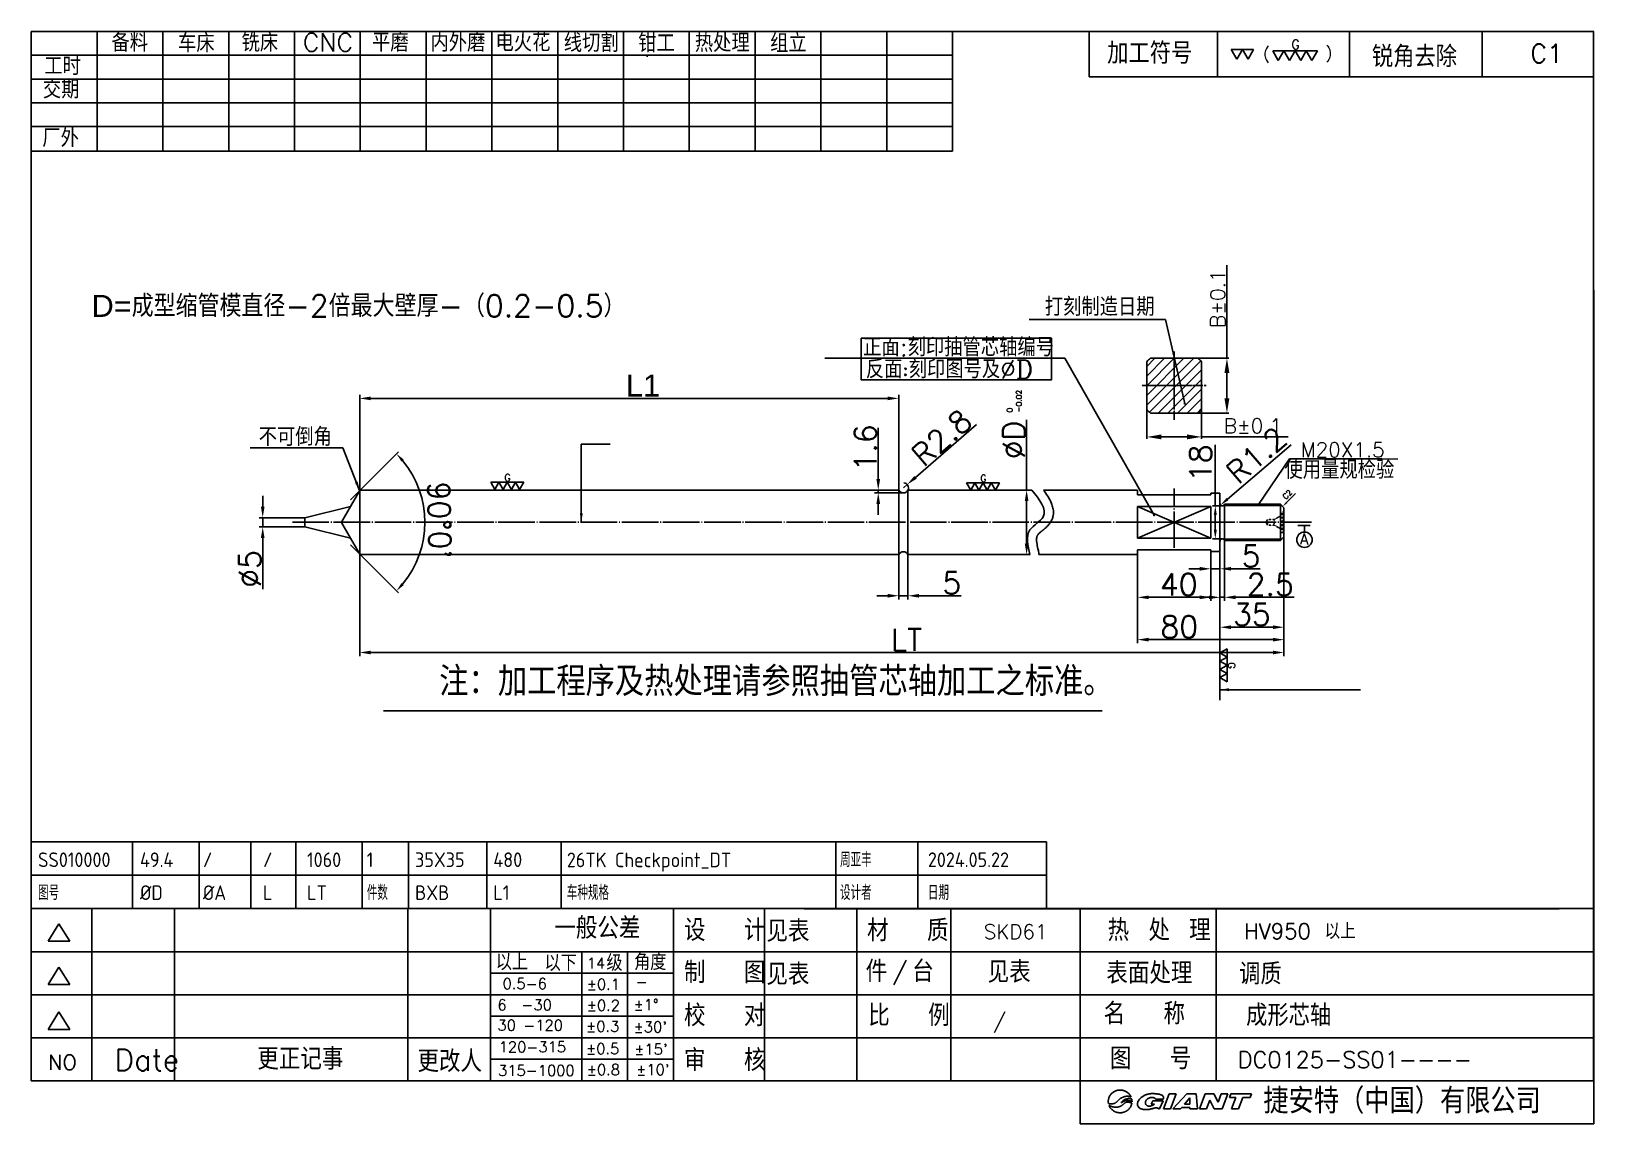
# Model space of a CAD drawing. Extents: x 14825 to 15679, y -2877 to -2280.
import ezdxf
from ezdxf.enums import TextEntityAlignment as Align

# ---------------------------------------------------------------- set-up
doc = ezdxf.new("R2010")
doc.units = 0
doc.header["$MEASUREMENT"] = 0
for name, pattern in [('CENTER', [22.5, 20, -1, 0.5, -1]), ('DASHED', [0.2, 0.1, -0.1]), ('PHANTOM', [25, 20, -1, 1, -1, 1, -1]), ('SPHANTOM', [15, 10, -1, 1, -1, 1, -1])]:
    doc.linetypes.add(name, pattern=pattern)
doc.layers.get('0').update_dxf_attribs({"linetype": 'CONTINUOUS'})
doc.layers.get('DEFPOINTS').update_dxf_attribs({"linetype": 'CONTINUOUS'})
for name, color, linetype in [('CEN', 1, 'CENTER'), ('CON', 2, 'CONTINUOUS'), ('DAS', 5, 'DASHED'), ('DIM', 7, 'CONTINUOUS'), ('F', 7, 'CONTINUOUS'), ('SPHA', 4, 'SPHANTOM'), ('TL', 7, 'CONTINUOUS'), ('TXT', 3, 'CONTINUOUS'), ('UTI', 4, 'PHANTOM')]:
    doc.layers.add(name, color=color, linetype=linetype)
doc.styles.add('ACISOTS', font='isocp.shx', dxfattribs={"height": 1, "bigfont": 'gbcbig.shx'})
doc.styles.add('H', font='complex.shx', dxfattribs={"bigfont": 'hzfs.shx'})
doc.styles.add('HZ', font='txt.shx', dxfattribs={"bigfont": 'Hzfs.shx'})
doc.styles.add('ROMANS', font='romans', dxfattribs={"height": 6.922031})
doc.styles.get("Standard").update_dxf_attribs({"font": 'txt.shx', "bigfont": 'hzfs.shx'})
doc.styles.add('USER1', font='simplex', dxfattribs={"bigfont": 'dayum'})
doc.dimstyles.get("Standard").update_dxf_attribs({"dimtxt": 12, "dimasz": 5, "dimexe": 1.5, "dimexo": 0, "dimgap": 2, "dimtad": 1, "dimdec": 1, "dimzin": 12, "dimdsep": 46, "dimtxsty": 'STANDARD', "dimcen": 0.09, "dimaunit": 1, "dimadec": 1, "dimazin": 3, "dimtfac": 1, "dimtdec": 1, "dimtmove": 0, "dimatfit": 3, "dimfxl": 1, "dimtolj": 1, "dimtzin": 0, "dimarcsym": 0})
doc.dimstyles.new('STANDARD$0', dxfattribs={"dimscale": 0, "dimtxt": 12, "dimasz": 6, "dimexe": 2, "dimexo": 0, "dimgap": 1, "dimtad": 1, "dimdec": 1, "dimrnd": 0.1, "dimzin": 12, "dimdsep": 46, "dimtxsty": 'STANDARD', "dimcen": 0, "dimclrd": 7, "dimclre": 7, "dimclrt": 7, "dimadec": 0, "dimazin": 0, "dimtp": 0.3, "dimtfac": 1, "dimtdec": 1, "dimtmove": 0, "dimatfit": 3, "dimfxl": 1, "dimtolj": 1, "dimtzin": 0, "dimarcsym": 0})

msp = doc.modelspace()

# ---------------------------------------------------------------- texts
for s, height, style, p in [('SS010000', 8, 'ACISOTS', (14828.81, -2736.27)), ('49.4', 8, 'ACISOTS', (14884.52, -2736.27)), ('/', 8, 'ACISOTS', (14918.88, -2736.27)), ('/', 8, 'ACISOTS', (14951.72, -2736.27)), ('1060', 8, 'ACISOTS', (14975.79, -2736.27)), ('1', 8, 'ACISOTS', (15008.44, -2736.27)), ('35X35', 8, 'ACISOTS', (15034.82, -2736.27)), ('480', 8, 'ACISOTS', (15077.6, -2736.27)), ('26TK Checkpoint_DT', 8, 'ACISOTS', (15117.75, -2736.37)), ('周亚丰', 8, 'ACISOTS', (15267.02, -2736.27)), ('2024.05.22', 8, 'ACISOTS', (15315.02, -2736.27)), ('图号', 8, 'ACISOTS', (14828.81, -2754.27)), ('%%CD', 8, 'ACISOTS', (14884.52, -2754.27)), ('%%CA', 8, 'ACISOTS', (14918.88, -2754.27)), ('L', 8, 'ACISOTS', (14951.72, -2754.27)), ('LT', 8, 'ACISOTS', (14975.79, -2754.27)), ('件数', 8, 'ACISOTS', (15008.44, -2754.27)), ('BXB', 8, 'ACISOTS', (15034.82, -2754.27)), ('L1', 8, 'ACISOTS', (15077.6, -2754.27)), ('车种规格', 8, 'ACISOTS', (15117.75, -2754.27)), ('设计者', 8, 'ACISOTS', (15267.02, -2754.27)), ('日期', 8, 'ACISOTS', (15315.02, -2754.27)), ('一般公差', 11.765, 'HZ', (15110.89, -2775.49)), ('设  计', 11.765, 'HZ', (15181.77, -2776.64)), ('见表', 11.765, 'HZ', (15226.79, -2777.13)), ('材  质', 11.765, 'HZ', (15281.82, -2776.82)), ('热 处 理', 11.765, 'HZ', (15413.27, -2776.64)), ('SKD61', 7.956, 'ROMANS', (15345.56, -2775.59)), ('HV950 以上', 8.5, 'HZ', (15487.81, -2775.59)), ('以上', 8.823, 'HZ', (15078.91, -2792.61)), ('级', 8.82, 'HZ', (15139.37, -2793.05)), ('角度', 8.823, 'HZ', (15154.48, -2792.61)), ('以下', 8.823, 'HZ', (15105.58, -2793.05)), ('14', 5.882, 'USER1', (15128.63, -2791.72)), ('制  图', 11.765, 'HZ', (15181.77, -2799.73)), ('见表', 11.765, 'HZ', (15226.79, -2800.72)), ('件', 11.76, 'HZ', (15281.04, -2799.16)), ('/', 8.82, 'USER1', (15295.66, -2797.68)), ('台', 11.76, 'HZ', (15306.51, -2799.16)), ('表面处理', 11.765, 'HZ', (15412.55, -2800.08)), ('调质', 11.628, 'HZ', (15485.08, -2800.46)), ('0.5-6', 5.882, 'USER1', (15082.63, -2802.95)), ('%%p0.1', 5.882, 'USER1', (15128.63, -2803.3)), ('-', 5.88, 'USER1', (15155.31, -2801.9)), ('6  -30', 5.882, 'USER1', (15079.82, -2814.53)), ('%%p0.2', 5.882, 'USER1', (15128.63, -2814.79)), ('%%p1%%d', 5.882, 'USER1', (15154.26, -2814.41)), ('校  对', 11.765, 'HZ', (15181.77, -2823.26)), ('比  例', 11.765, 'HZ', (15282.43, -2823.22)), ('名  称', 11.765, 'HZ', (15411.04, -2822.27)), ('成形芯轴', 11.628, 'HZ', (15488.91, -2823.09)), ('30 -120', 5.882, 'USER1', (15079.82, -2825.67)), ('%%p0.3', 5.882, 'USER1', (15128.27, -2826.28)), ("%%p30'", 5.882, 'USER1', (15154.26, -2826.6)), ('更正记事', 11.765, 'HZ', (14948.61, -2846.99)), ('120-315', 5.882, 'USER1', (15080.52, -2837.51)), ('%%p0.5', 5.882, 'USER1', (15128.27, -2838.47)), ("%%p15'", 5.882, 'USER1', (15154.61, -2838.79)), ('审  核', 11.765, 'HZ', (15181.77, -2847.67)), ('图  号', 11.765, 'HZ', (15414.47, -2846.78)), ('NO', 8.235, 'USER1', (14834.38, -2847.13)), ('Date', 11.765, 'HZ', (14870.64, -2847.54)), ('更改人', 11.765, 'HZ', (15036.11, -2848.3)), ('315-1000', 5.882, 'USER1', (15080.17, -2850.4)), ('%%p0.8', 5.882, 'USER1', (15128.63, -2849.95)), ("%%p10'", 5.882, 'USER1', (15155.66, -2849.93)), ('捷安特（中国）有限公司', 13.7866, 'HZ', (15498.34, -2870.92))]:
    msp.add_text(s, height=height, dxfattribs=dict(style=style)).set_placement(p)
msp.add_text('DC0125-SS01----', height=9).set_placement((15548.39, -2841.49), align=Align.MIDDLE)
at = {"style": 'HZ'}
for tag, p, s, height in [('见表', (15347.67, -2799.5), '1', 11.76), ('/', (15350.56, -2824.34), '1:1', 7.5)]:
    msp.add_attdef(tag, p, s, height=height, dxfattribs=at)
at = {"layer": 'DIM', "style": 'HZ'}
for s, height, p in [('备料', 10.004, (14868.9, -2290.68)), ('铣床', 10.004, (14940.02, -2290.71)), ('平磨', 10.004, (15011.29, -2290.62)), ('内外磨', 10.004, (15043.24, -2290.67)), ('电火花', 10.004, (15078.75, -2290.57)), ('车床', 10.004, (14905.28, -2291.01)), ('CNC', 10.004, (14973.52, -2290.58)), ('线切割', 10.004, (15116.06, -2290.9)), ('钳工', 10.004, (15156.74, -2290.99)), ('热处理', 10.004, (15187.69, -2290.86)), ('组立', 10.004, (15228.83, -2291.08)), ('加工符号', 11.628, (15413, -2297.32)), ('锐角去除', 11.628, (15557.65, -2299.15)), ('工时', 10.004, (14832.19, -2303.53)), ('交期', 10.004, (14831.43, -2316.25)), ('厂外', 10.004, (14831.11, -2342.84))]:
    msp.add_text(s, height=height, dxfattribs=at).set_placement(p)
at = {"layer": 'DIM'}
msp.add_text('C1', height=10.175, dxfattribs=at).set_placement((15644.21, -2296.74))
at = {"layer": 'DIM', "style": 'ROMANS'}
msp.add_text('C2', height=3, rotation=45, dxfattribs=at).set_placement((15510.62, -2535.6))
at = {"layer": 'DIM', "insert": (15473.44, -2425.7), "char_height": 8, "attachment_point": 5, "rotation": 90}
msp.add_mtext('B±0.1', dxfattribs=at)
at = {"layer": 'DIM', "insert": (14858.06, -2423.62), "char_height": 12, "width": 491.2029, "attachment_point": 1}
msp.add_mtext('{\\fArial|b0|i0|c0|p32;D=}成型缩管模直径-2倍最大壁厚-（0.2-0.5）', dxfattribs=at)
at = {"layer": 'DIM', "style": 'H'}
for s, insert, char_height, width, attachment_point in [('打刻制造日期', (15438.89, -2430.12), 10, 70.0114, 6), ('反面:刻印图号及%%cD', (15281.14, -2459.2), 10, 105.78, 1), ('使用量规检验', (15509.9, -2514.14), 10, 77.5988, 1), ('A', (15518.32, -2553.94), 6, 10.8, 1)]:
    msp.add_mtext(s, dxfattribs=dict(at, insert=insert, char_height=char_height, width=width, attachment_point=attachment_point))
at = {"layer": 'DIM'}
for s, insert, char_height, attachment_point in [('正面:刻印抽管芯轴编号', (15383.95, -2457.18), 10, 9), ('B±0.1', (15492.62, -2495.21), 8, 5), ('不可倒角', (14989.35, -2506.26), 10, 9), ('M20X1.5', (15518.69, -2512.23), 8, 7)]:
    msp.add_mtext(s, dxfattribs=dict(at, insert=insert, char_height=char_height, attachment_point=attachment_point))
at = {"layer": 'DIM', "insert": (15358.26, -2487.89), "char_height": 3, "width": 16.7385, "attachment_point": 1, "rotation": 90, "style": 'H'}
msp.add_mtext('0\\P-0.02', dxfattribs=at)
at = {"layer": 'TXT', "style": 'ROMANS'}
for s, p in [('(', (15498.16, -2294.8)), (')', (15532.27, -2294.43))]:
    msp.add_text(s, height=6.12, dxfattribs=at).set_placement(p)
at = {"layer": 'TXT', "color": 0, "style": 'HZ'}
msp.add_text('注：加工程序及热处理请参照抽管芯轴加工之标准。', height=16, dxfattribs=at).set_placement((15048.01, -2642.83))

# ---------------------------------------------------------------- blocks, each defined once
blk = doc.blocks.new('*D17')
at = {"layer": 'DEFPOINTS', "color": 0, "transparency": 16777216}
for p in [(15301.64, -2529.04), (15303.73, -2527.23)]:
    blk.add_point(p, dxfattribs=at)
at = {"layer": 'DIM', "color": 7, "lineweight": -2, "transparency": 16777216}
for p, q in [((15341.53, -2494.5), (15308.27, -2523.3)), ((15301.64, -2529.04), (15303.73, -2527.23))]:
    blk.add_line(p, q, dxfattribs=at)
blk.add_arc((15301.64, -2529.04), 2.77, 334.37546, 83.17125, dxfattribs=at)
at = {"layer": 'DIM', "color": 7, "transparency": 16777216}
blk.add_solid([(15307.61, -2522.55), (15308.92, -2524.06), (15303.73, -2527.23)], dxfattribs=at)
at = {"layer": 'DIM', "color": 7, "transparency": 16777216, "insert": (15322.58, -2501.64), "char_height": 12, "attachment_point": 5, "rotation": 40.88991}
blk.add_mtext('\\A1;R2.8', dxfattribs=at)
blk = doc.blocks.new('*D16')
at = {"layer": 'DEFPOINTS', "color": 0, "transparency": 16777216}
for p in [(15287.91, -2531.82), (15299.14, -2530.24), (15301.64, -2531.82)]:
    blk.add_point(p, dxfattribs=at)
at = {"layer": 'DIM', "color": 7, "lineweight": -2, "transparency": 16777216}
for p, q in [((15287.91, -2524.24), (15287.91, -2496.24)), ((15299.14, -2530.24), (15285.91, -2530.24)), ((15301.64, -2531.82), (15285.91, -2531.82)), ((15287.91, -2530.24), (15287.91, -2531.82)), ((15287.91, -2537.82), (15287.91, -2543.82))]:
    blk.add_line(p, q, dxfattribs=at)
at = {"layer": 'DIM', "color": 7, "transparency": 16777216}
for points in [[(15286.91, -2524.24), (15288.91, -2524.24), (15287.91, -2530.24)], [(15288.91, -2537.82), (15286.91, -2537.82), (15287.91, -2531.82)]]:
    blk.add_solid(points, dxfattribs=at)
at = {"layer": 'DIM', "color": 7, "transparency": 16777216, "insert": (15280.91, -2507.24), "char_height": 12, "attachment_point": 5, "rotation": 90}
blk.add_mtext('\\A1;1.6', dxfattribs=at)
blk = doc.blocks.new('*D15')
at = {"layer": 'DEFPOINTS', "color": 0, "transparency": 16777216}
for p in [(15299.14, -2564.04), (15304.14, -2564.04), (15304.14, -2588.02)]:
    blk.add_point(p, dxfattribs=at)
at = {"layer": 'DIM', "color": 7, "lineweight": -2, "transparency": 16777216}
for p, q in [((15299.14, -2564.04), (15299.14, -2590.02)), ((15304.14, -2564.04), (15304.14, -2590.02)), ((15293.14, -2588.02), (15287.14, -2588.02)), ((15299.14, -2588.02), (15304.14, -2588.02)), ((15310.14, -2588.02), (15333.15, -2588.02))]:
    blk.add_line(p, q, dxfattribs=at)
at = {"layer": 'DIM', "color": 7, "transparency": 16777216}
for points in [[(15293.14, -2589.02), (15293.14, -2587.02), (15299.14, -2588.02)], [(15310.14, -2587.02), (15310.14, -2589.02), (15304.14, -2588.02)]]:
    blk.add_solid(points, dxfattribs=at)
at = {"layer": 'DIM', "color": 7, "transparency": 16777216, "insert": (15328.15, -2581.02), "char_height": 12, "attachment_point": 5}
blk.add_mtext('\\A1;5', dxfattribs=at)
blk = doc.blocks.new('*D14')
at = {"layer": 'DEFPOINTS', "color": 0, "transparency": 16777216}
for p in [(15004.56, -2480.16), (15299.14, -2530.24), (15004.56, -2540.83)]:
    blk.add_point(p, dxfattribs=at)
at = {"layer": 'DIM', "color": 7, "lineweight": -2, "transparency": 16777216}
for p, q in [((15004.56, -2540.83), (15004.56, -2478.16)), ((15293.14, -2480.16), (15010.56, -2480.16)), ((15299.14, -2530.24), (15299.14, -2478.16))]:
    blk.add_line(p, q, dxfattribs=at)
at = {"layer": 'DIM', "color": 7, "transparency": 16777216}
for points in [[(15010.56, -2479.16), (15010.56, -2481.16), (15004.56, -2480.16)], [(15293.14, -2481.16), (15293.14, -2479.16), (15299.14, -2480.16)]]:
    blk.add_solid(points, dxfattribs=at)
at = {"layer": 'DIM', "color": 7, "transparency": 16777216, "insert": (15159.33, -2473.14), "char_height": 12, "attachment_point": 5}
blk.add_mtext('\\A1;{\\fArial|b0|i0|c0|p32;L1}', dxfattribs=at)
blk = doc.blocks.new('DY00021A')
at = {"layer": 'UTI', "color": 7}
for points in [[(1.5, 2.6), (-1.5, 2.6), (0, 0)], [(4.5, 2.6), (1.5, 2.6), (3, 0)], [(7.5, 2.6), (4.5, 2.6), (6, 0)], [(10.5, 2.6), (7.5, 2.6), (9, 0)]]:
    blk.add_lwpolyline(points, close=True, dxfattribs=at)
at = {"layer": 'UTI'}
blk.add_text('G', height=2.5, dxfattribs=at).set_placement((4.61, 4.28), align=Align.MIDDLE)
blk = doc.blocks.new('*D13')
at = {"layer": 'DEFPOINTS', "color": 0, "transparency": 16777216}
for p in [(15004.56, -2547.89), (15509.62, -2555.89), (15004.56, -2619.03)]:
    blk.add_point(p, dxfattribs=at)
at = {"layer": 'DIM', "color": 7, "lineweight": -2, "transparency": 16777216}
for p, q in [((15004.56, -2547.89), (15004.56, -2621.03)), ((15509.62, -2555.89), (15509.62, -2621.03)), ((15503.62, -2619.03), (15010.56, -2619.03))]:
    blk.add_line(p, q, dxfattribs=at)
at = {"layer": 'DIM', "color": 7, "transparency": 16777216}
for points in [[(15010.56, -2618.03), (15010.56, -2620.03), (15004.56, -2619.03)], [(15503.62, -2618.03), (15503.62, -2620.03), (15509.62, -2619.03)]]:
    blk.add_solid(points, dxfattribs=at)
at = {"layer": 'DIM', "color": 7, "transparency": 16777216, "insert": (15303.4, -2612.03), "char_height": 12, "attachment_point": 5}
blk.add_mtext('\\A1;LT', dxfattribs=at)
blk = doc.blocks.new('*D4')
at = {"layer": 'DEFPOINTS', "color": 0, "transparency": 16777216}
for p in [(14999.54, -2535.53), (14987.2, -2547.88), (14987.2, -2547.91), (14999.54, -2560.26), (15038.36, -2561.61)]:
    blk.add_point(p, dxfattribs=at)
at = {"layer": 'DIM', "color": 0, "lineweight": -2, "transparency": 16777216}
for p, q in [((14999.54, -2535.53), (15025.71, -2509.36)), ((14999.54, -2560.26), (15025.71, -2586.42))]:
    blk.add_line(p, q, dxfattribs=at)
blk.add_arc((14987.18, -2547.89), 52.99, 320.4085, 39.5915, dxfattribs=at)
at = {"layer": 'DIM', "color": 0, "transparency": 16777216}
for points in [[(15027.39, -2514.68), (15028.63, -2513.56), (15024.65, -2510.43)], [(15028.63, -2582.22), (15027.39, -2581.1), (15024.65, -2585.36)]]:
    blk.add_solid(points, dxfattribs=at)
at = {"layer": 'DIM', "color": 0, "transparency": 16777216, "insert": (15048.15, -2546.73), "char_height": 12, "attachment_point": 5, "rotation": 271.09038}
blk.add_mtext("\\A1;90°0'", dxfattribs=at)
blk = doc.blocks.new('*D5')
at = {"layer": 'DEFPOINTS', "color": 0, "transparency": 16777216}
for p in [(15368.18, -2530.24), (15366.16, -2565.54), (15368.97, -2565.54)]:
    blk.add_point(p, dxfattribs=at)
at = {"layer": 'DIM', "color": 7, "lineweight": -2, "transparency": 16777216}
for p, q in [((15368.97, -2530.24), (15368.97, -2491.88)), ((15368.18, -2530.24), (15370.97, -2530.24)), ((15368.97, -2559.54), (15368.97, -2536.24)), ((15366.16, -2565.54), (15370.97, -2565.54))]:
    blk.add_line(p, q, dxfattribs=at)
at = {"layer": 'DIM', "color": 7, "transparency": 16777216}
for points in [[(15367.97, -2536.24), (15369.97, -2536.24), (15368.97, -2530.24)], [(15367.97, -2559.54), (15369.97, -2559.54), (15368.97, -2565.54)]]:
    blk.add_solid(points, dxfattribs=at)
at = {"layer": 'DIM', "color": 7, "transparency": 16777216, "insert": (15361.97, -2502.88), "char_height": 12, "attachment_point": 5, "rotation": 90}
blk.add_mtext('\\A1;%%cD', dxfattribs=at)
blk = doc.blocks.new('DY00018A')
at = {"layer": 'UTI', "color": 7}
for points in [[(1.5, 2.6), (-1.5, 2.6), (0, 0)], [(4.5, 2.6), (1.5, 2.6), (3, 0)]]:
    blk.add_lwpolyline(points, close=True, dxfattribs=at)
blk = doc.blocks.new('*D6')
at = {"layer": 'DEFPOINTS', "color": 0, "transparency": 16777216}
for p in [(15509.62, -2555.89), (15429.62, -2565.54), (15509.62, -2612)]:
    blk.add_point(p, dxfattribs=at)
at = {"layer": 'DIM', "color": 7, "lineweight": -2, "transparency": 16777216}
for p, q in [((15509.62, -2555.89), (15509.62, -2614)), ((15429.62, -2565.54), (15429.62, -2614)), ((15435.62, -2612), (15503.62, -2612))]:
    blk.add_line(p, q, dxfattribs=at)
at = {"layer": 'DIM', "color": 7, "transparency": 16777216}
for points in [[(15435.62, -2611), (15435.62, -2613), (15429.62, -2612)], [(15503.62, -2613), (15503.62, -2611), (15509.62, -2612)]]:
    blk.add_solid(points, dxfattribs=at)
at = {"layer": 'DIM', "color": 7, "transparency": 16777216, "insert": (15452.4, -2605), "char_height": 12, "attachment_point": 5}
blk.add_mtext('\\A1;80', dxfattribs=at)
blk = doc.blocks.new('*D7')
at = {"layer": 'DEFPOINTS', "color": 0, "transparency": 16777216}
for p in [(15475.9, -2538.89), (15472.08, -2556.89), (15475.9, -2556.89)]:
    blk.add_point(p, dxfattribs=at)
at = {"layer": 'DIM', "color": 0, "lineweight": -2, "transparency": 16777216}
for p, q in [((15472.08, -2538.89), (15472.08, -2505.56)), ((15475.9, -2538.89), (15470.58, -2538.89)), ((15472.08, -2551.89), (15472.08, -2543.89)), ((15475.9, -2556.89), (15470.58, -2556.89))]:
    blk.add_line(p, q, dxfattribs=at)
at = {"layer": 'DIM', "color": 0, "transparency": 16777216}
for points in [[(15471.24, -2543.89), (15472.91, -2543.89), (15472.08, -2538.89)], [(15471.24, -2551.89), (15472.91, -2551.89), (15472.08, -2556.89)]]:
    blk.add_solid(points, dxfattribs=at)
at = {"layer": 'DIM', "color": 0, "transparency": 16777216, "insert": (15464.08, -2515.56), "char_height": 12, "attachment_point": 5, "rotation": 90}
blk.add_mtext('\\A1;18', dxfattribs=at)
blk = doc.blocks.new('*D8')
at = {"layer": 'DEFPOINTS', "color": 0, "transparency": 16777216}
for p in [(15474.62, -2559.29), (15509.62, -2555.89), (15509.62, -2605.21)]:
    blk.add_point(p, dxfattribs=at)
at = {"layer": 'DIM', "color": 7, "lineweight": -2, "transparency": 16777216}
for p, q in [((15474.62, -2559.29), (15474.62, -2607.21)), ((15509.62, -2555.89), (15509.62, -2607.21)), ((15480.62, -2605.21), (15503.62, -2605.21))]:
    blk.add_line(p, q, dxfattribs=at)
at = {"layer": 'DIM', "color": 7, "transparency": 16777216}
for points in [[(15480.62, -2604.21), (15480.62, -2606.21), (15474.62, -2605.21)], [(15503.62, -2606.21), (15503.62, -2604.21), (15509.62, -2605.21)]]:
    blk.add_solid(points, dxfattribs=at)
at = {"layer": 'DIM', "color": 7, "transparency": 16777216, "insert": (15492.07, -2598.21), "char_height": 12, "attachment_point": 5}
blk.add_mtext('\\A1;35', dxfattribs=at)
blk = doc.blocks.new('*D9')
at = {"layer": 'DEFPOINTS', "color": 0, "transparency": 16777216}
for p in [(15474.62, -2559.29), (15469.62, -2563.89), (15474.62, -2573.28)]:
    blk.add_point(p, dxfattribs=at)
at = {"layer": 'DIM', "color": 7, "lineweight": -2, "transparency": 16777216}
for p, q in [((15474.62, -2559.29), (15474.62, -2575.28)), ((15469.62, -2563.89), (15469.62, -2575.28)), ((15463.62, -2573.28), (15457.62, -2573.28)), ((15469.62, -2573.28), (15474.62, -2573.28)), ((15480.62, -2573.28), (15496.62, -2573.28))]:
    blk.add_line(p, q, dxfattribs=at)
at = {"layer": 'DIM', "color": 7, "transparency": 16777216}
for points in [[(15463.62, -2574.28), (15463.62, -2572.28), (15469.62, -2573.28)], [(15480.62, -2572.28), (15480.62, -2574.28), (15474.62, -2573.28)]]:
    blk.add_solid(points, dxfattribs=at)
at = {"layer": 'DIM', "color": 7, "transparency": 16777216, "insert": (15491.62, -2566.28), "char_height": 12, "attachment_point": 5}
blk.add_mtext('\\A1;5', dxfattribs=at)
blk = doc.blocks.new('*D10')
at = {"layer": 'DEFPOINTS', "color": 0, "transparency": 16777216}
for p in [(15477.12, -2547.89), (15474.62, -2559.29), (15477.12, -2588.87)]:
    blk.add_point(p, dxfattribs=at)
at = {"layer": 'DIM', "color": 7, "lineweight": -2, "transparency": 16777216}
for p, q in [((15477.12, -2547.89), (15477.12, -2590.87)), ((15474.62, -2559.29), (15474.62, -2590.87)), ((15468.62, -2588.87), (15462.62, -2588.87)), ((15474.62, -2588.87), (15477.12, -2588.87)), ((15483.12, -2588.87), (15515.12, -2588.87))]:
    blk.add_line(p, q, dxfattribs=at)
at = {"layer": 'DIM', "color": 7, "transparency": 16777216}
for points in [[(15468.62, -2589.87), (15468.62, -2587.87), (15474.62, -2588.87)], [(15483.12, -2587.87), (15483.12, -2589.87), (15477.12, -2588.87)]]:
    blk.add_solid(points, dxfattribs=at)
at = {"layer": 'DIM', "color": 7, "transparency": 16777216, "insert": (15502.12, -2581.87), "char_height": 12, "attachment_point": 5}
blk.add_mtext('\\A1;2.5', dxfattribs=at)
blk = doc.blocks.new('*D11')
at = {"layer": 'DEFPOINTS', "color": 0, "transparency": 16777216}
for p in [(15429.62, -2565.54), (15469.62, -2563.89), (15429.62, -2588.87)]:
    blk.add_point(p, dxfattribs=at)
at = {"layer": 'DIM', "color": 7, "lineweight": -2, "transparency": 16777216}
for p, q in [((15429.62, -2565.54), (15429.62, -2590.87)), ((15469.62, -2563.89), (15469.62, -2590.87)), ((15463.62, -2588.87), (15435.62, -2588.87))]:
    blk.add_line(p, q, dxfattribs=at)
at = {"layer": 'DIM', "color": 7, "transparency": 16777216}
for points in [[(15435.62, -2587.87), (15435.62, -2589.87), (15429.62, -2588.87)], [(15463.62, -2589.87), (15463.62, -2587.87), (15469.62, -2588.87)]]:
    blk.add_solid(points, dxfattribs=at)
at = {"layer": 'DIM', "color": 7, "transparency": 16777216, "insert": (15452.13, -2581.87), "char_height": 12, "attachment_point": 5}
blk.add_mtext('\\A1;40', dxfattribs=at)
blk = doc.blocks.new('*D12')
at = {"layer": 'DEFPOINTS', "color": 0, "transparency": 16777216}
for p in [(15474.94, -2538.45), (15475.9, -2537.64)]:
    blk.add_point(p, dxfattribs=at)
at = {"layer": 'DIM', "color": 0, "lineweight": -2, "transparency": 16777216}
blk.add_line((15513.48, -2505.56), (15478.75, -2535.21), dxfattribs=at)
at = {"layer": 'DIM', "color": 0, "transparency": 16777216}
blk.add_solid([(15478.21, -2534.58), (15479.29, -2535.84), (15474.94, -2538.45)], dxfattribs=at)
at = {"layer": 'DIM', "color": 0, "transparency": 16777216, "insert": (15494.6, -2511.16), "char_height": 12, "attachment_point": 5, "rotation": 40.47924}
blk.add_mtext('\\A1;R1.2', dxfattribs=at)
blk = doc.blocks.new('*D3')
at = {"layer": 'DEFPOINTS', "color": 0, "transparency": 16777216}
for p in [(14951.56, -2545.39), (14974.54, -2545.39), (14974.54, -2550.39)]:
    blk.add_point(p, dxfattribs=at)
at = {"layer": 'DIM', "color": 7, "lineweight": -2, "transparency": 16777216}
for p, q in [((14951.56, -2539.39), (14951.56, -2533.39)), ((14974.54, -2545.39), (14949.56, -2545.39)), ((14974.54, -2550.39), (14949.56, -2550.39)), ((14951.56, -2545.39), (14951.56, -2550.39)), ((14951.56, -2556.39), (14951.56, -2584.39))]:
    blk.add_line(p, q, dxfattribs=at)
at = {"layer": 'DIM', "color": 7, "transparency": 16777216}
for points in [[(14950.56, -2539.39), (14952.56, -2539.39), (14951.56, -2545.39)], [(14950.56, -2556.39), (14952.56, -2556.39), (14951.56, -2550.39)]]:
    blk.add_solid(points, dxfattribs=at)
at = {"layer": 'DIM', "color": 7, "transparency": 16777216, "insert": (14944.56, -2573.39), "char_height": 12, "attachment_point": 5, "rotation": 90}
blk.add_mtext('\\A1;%%c5', dxfattribs=at)
blk = doc.blocks.new('GIANT')
for p, q in [((231.51, 30.36), (231.43, 30.28)), ((231.59, 30.43), (231.51, 30.36)), ((231.68, 30.5), (231.59, 30.43)), ((231.77, 30.56), (231.68, 30.5)), ((231.87, 30.62), (231.77, 30.56)), ((231.97, 30.68), (231.87, 30.62)), ((232.07, 30.73), (231.97, 30.68)), ((232.17, 30.77), (232.07, 30.73)), ((232.27, 30.81), (232.17, 30.77)), ((232.38, 30.85), (232.27, 30.81)), ((232.49, 30.88), (232.38, 30.85)), ((232.6, 30.91), (232.49, 30.88)), ((232.72, 30.93), (232.6, 30.91)), ((232.83, 30.94), (232.72, 30.93)), ((232.95, 30.95), (232.83, 30.94)), ((233.07, 30.96), (232.95, 30.95)), ((233.18, 30.95), (233.07, 30.96)), ((233.3, 30.95), (233.18, 30.95)), ((233.42, 30.93), (233.3, 30.95)), ((233.53, 30.91), (233.42, 30.93)), ((233.65, 30.89), (233.53, 30.91)), ((233.76, 30.86), (233.65, 30.89)), ((233.87, 30.82), (233.76, 30.86)), ((233.98, 30.78), (233.87, 30.82)), ((234.09, 30.74), (233.98, 30.78)), ((234.19, 30.68), (234.09, 30.74)), ((234.29, 30.63), (234.19, 30.68)), ((234.39, 30.57), (234.29, 30.63)), ((234.49, 30.5), (234.39, 30.57)), ((234.58, 30.43), (234.49, 30.5)), ((234.67, 30.35), (234.58, 30.43)), ((234.75, 30.27), (234.67, 30.35)), ((230.79, 28.9), (230.78, 28.78)), ((230.78, 28.78), (230.78, 28.67)), ((230.78, 28.67), (230.79, 28.56)), ((230.8, 29.01), (230.79, 28.9)), ((230.79, 28.56), (230.8, 28.45)), ((230.82, 29.12), (230.8, 29.01)), ((230.8, 28.45), (230.82, 28.34)), ((230.84, 29.23), (230.82, 29.12)), ((230.82, 28.34), (230.9, 28.32)), ((230.87, 29.33), (230.84, 29.23)), ((230.9, 29.44), (230.87, 29.33)), ((230.94, 29.55), (230.9, 29.44)), ((230.9, 28.32), (230.98, 28.31)), ((231.01, 27.94), (230.93, 27.97)), ((230.93, 27.97), (230.97, 27.88)), ((230.98, 29.65), (230.94, 29.55)), ((230.97, 27.88), (231.01, 27.79)), ((231.03, 29.75), (230.98, 29.65)), ((230.98, 28.31), (231.07, 28.3)), ((231.08, 27.91), (231.01, 27.94)), ((231.01, 27.79), (231.06, 27.7)), ((231.09, 29.84), (231.03, 29.75)), ((231.06, 27.7), (231.11, 27.61)), ((231.07, 28.3), (231.15, 28.29)), ((231.15, 27.88), (231.08, 27.91)), ((231.15, 29.94), (231.09, 29.84)), ((231.11, 27.61), (231.17, 27.53)), ((231.21, 30.03), (231.15, 29.94)), ((231.15, 28.29), (231.23, 28.28)), ((231.23, 27.85), (231.15, 27.88)), ((231.17, 27.53), (231.23, 27.45)), ((231.28, 30.12), (231.21, 30.03)), ((231.23, 28.28), (231.31, 28.28)), ((231.3, 27.81), (231.23, 27.85)), ((231.23, 27.45), (231.29, 27.37)), ((231.35, 30.2), (231.28, 30.12)), ((231.29, 27.37), (231.36, 27.29)), ((231.38, 27.79), (231.3, 27.81)), ((231.31, 28.28), (231.39, 28.28)), ((231.43, 30.28), (231.35, 30.2)), ((231.46, 27.76), (231.38, 27.79)), ((231.39, 28.28), (231.48, 28.28)), ((231.53, 27.73), (231.46, 27.76)), ((231.48, 28.28), (231.56, 28.28)), ((231.61, 27.71), (231.53, 27.73)), ((231.56, 28.28), (231.64, 28.29)), ((231.69, 27.69), (231.61, 27.71)), ((231.64, 28.29), (231.72, 28.31)), ((231.77, 27.67), (231.69, 27.69)), ((231.72, 28.31), (231.8, 28.32)), ((231.85, 27.66), (231.77, 27.67)), ((231.8, 28.32), (231.88, 28.35)), ((231.93, 27.65), (231.85, 27.66)), ((231.88, 28.35), (231.96, 28.37)), ((232.01, 27.64), (231.93, 27.65)), ((231.96, 28.37), (232.03, 28.41)), ((232.09, 27.63), (232.01, 27.64)), ((232.03, 28.41), (232.11, 28.44)), ((232.18, 27.63), (232.09, 27.63)), ((232.11, 28.44), (232.18, 28.49)), ((232.18, 28.49), (232.25, 28.53)), ((232.26, 27.62), (232.18, 27.63)), ((232.25, 28.53), (232.31, 28.58)), ((232.34, 27.62), (232.26, 27.62)), ((232.31, 28.58), (232.37, 28.63)), ((232.42, 27.63), (232.34, 27.62)), ((232.37, 28.63), (232.44, 28.69)), ((232.5, 27.64), (232.42, 27.63)), ((232.44, 28.69), (232.5, 28.74)), ((232.5, 28.74), (232.56, 28.8)), ((232.58, 27.64), (232.5, 27.64)), ((232.56, 28.8), (232.62, 28.86)), ((232.66, 27.66), (232.58, 27.64)), ((232.62, 28.86), (232.68, 28.91)), ((232.74, 27.67), (232.66, 27.66)), ((232.68, 28.91), (232.74, 28.97)), ((232.74, 28.97), (232.8, 29.03)), ((232.82, 27.69), (232.74, 27.67)), ((232.8, 29.03), (232.86, 29.08)), ((232.9, 27.72), (232.82, 27.69)), ((232.86, 29.08), (232.92, 29.13)), ((232.98, 27.74), (232.9, 27.72)), ((232.92, 29.13), (232.98, 29.19)), ((232.98, 29.19), (233.05, 29.24)), ((233.05, 27.77), (232.98, 27.74)), ((233.05, 29.24), (233.11, 29.29)), ((233.13, 27.8), (233.05, 27.77)), ((233.11, 29.29), (233.18, 29.33)), ((233.2, 27.84), (233.13, 27.8)), ((233.18, 29.33), (233.25, 29.38)), ((233.27, 27.88), (233.2, 27.84)), ((233.25, 29.38), (233.32, 29.42)), ((233.34, 27.92), (233.27, 27.88)), ((233.28, 28.48), (233.35, 28.58)), ((233.38, 28.54), (233.28, 28.48)), ((233.32, 29.42), (233.39, 29.46)), ((233.41, 27.97), (233.34, 27.92)), ((233.35, 28.58), (233.43, 28.68)), ((233.48, 28.6), (233.38, 28.54)), ((233.39, 29.46), (233.46, 29.5)), ((233.47, 28.01), (233.41, 27.97)), ((233.43, 28.68), (233.51, 28.77)), ((233.46, 29.5), (233.54, 29.54)), ((233.54, 28.06), (233.47, 28.01)), ((233.59, 28.66), (233.48, 28.6)), ((233.51, 28.77), (233.61, 28.86)), ((233.54, 29.54), (233.61, 29.57)), ((233.6, 28.12), (233.54, 28.06)), ((233.69, 28.72), (233.59, 28.66)), ((233.66, 28.17), (233.6, 28.12)), ((233.61, 29.57), (233.69, 29.6)), ((233.61, 28.86), (233.7, 28.93)), ((233.72, 28.22), (233.66, 28.17)), ((233.69, 29.6), (233.77, 29.63)), ((233.8, 28.77), (233.69, 28.72)), ((233.7, 28.93), (233.8, 29.01)), ((233.78, 28.28), (233.72, 28.22)), ((233.77, 29.63), (233.84, 29.66)), ((233.85, 28.33), (233.78, 28.28)), ((233.8, 29.01), (233.91, 29.07)), ((233.91, 28.82), (233.8, 28.77)), ((233.84, 29.66), (233.92, 29.68)), ((233.91, 28.38), (233.85, 28.33)), ((233.91, 29.07), (234.02, 29.13)), ((234.02, 28.86), (233.91, 28.82)), ((233.97, 28.43), (233.91, 28.38)), ((233.92, 29.68), (234, 29.7)), ((234.04, 28.48), (233.97, 28.43)), ((234, 29.7), (234.08, 29.72)), ((234.02, 29.13), (234.13, 29.18)), ((234.13, 28.9), (234.02, 28.86)), ((234.11, 28.52), (234.04, 28.48)), ((234.08, 29.72), (234.16, 29.73)), ((234.18, 28.56), (234.11, 28.52)), ((234.13, 29.18), (234.25, 29.22)), ((234.25, 28.92), (234.13, 28.9)), ((234.16, 29.73), (234.25, 29.74)), ((234.26, 28.58), (234.18, 28.56)), ((234.25, 29.74), (234.33, 29.75)), ((234.25, 29.22), (234.37, 29.25)), ((234.37, 28.94), (234.25, 28.92)), ((234.34, 28.61), (234.26, 28.58)), ((234.33, 29.75), (234.41, 29.75)), ((234.42, 28.62), (234.34, 28.61)), ((234.37, 29.25), (234.49, 29.28)), ((234.49, 28.95), (234.37, 28.94)), ((234.41, 29.75), (234.49, 29.75)), ((234.5, 28.62), (234.42, 28.62)), ((234.49, 29.75), (234.58, 29.75)), ((234.49, 29.28), (234.62, 29.3)), ((234.61, 28.94), (234.49, 28.95)), ((234.58, 28.62), (234.5, 28.62)), ((234.58, 29.75), (234.66, 29.74)), ((234.66, 28.62), (234.58, 28.62)), ((234.72, 28.93), (234.61, 28.94)), ((234.62, 29.3), (234.74, 29.31)), ((234.66, 29.74), (234.74, 29.73)), ((234.74, 28.61), (234.66, 28.62)), ((234.84, 28.91), (234.72, 28.93)), ((234.74, 29.73), (234.82, 29.72)), ((234.74, 29.31), (234.86, 29.31)), ((234.82, 28.59), (234.74, 28.61)), ((234.83, 30.18), (234.75, 30.27)), ((234.78, 27.26), (234.85, 27.33)), ((234.82, 29.72), (234.9, 29.7)), ((234.9, 28.57), (234.82, 28.59)), ((234.91, 30.1), (234.83, 30.18)), ((234.96, 28.88), (234.84, 28.91)), ((234.85, 27.33), (234.91, 27.41)), ((234.86, 29.31), (234.99, 29.3)), ((234.9, 29.7), (234.98, 29.68)), ((234.98, 28.55), (234.9, 28.57)), ((234.98, 30), (234.91, 30.1)), ((234.91, 27.41), (234.97, 27.49)), ((235.07, 28.84), (234.96, 28.88)), ((234.97, 27.49), (235.03, 27.57)), ((235.05, 29.91), (234.98, 30)), ((234.98, 29.68), (235.06, 29.65)), ((235.06, 28.53), (234.98, 28.55)), ((234.99, 29.3), (235.11, 29.28)), ((235.03, 27.57), (235.08, 27.66)), ((235.11, 29.81), (235.05, 29.91)), ((235.06, 29.65), (235.13, 29.63)), ((235.13, 28.5), (235.06, 28.53)), ((235.18, 28.8), (235.07, 28.84)), ((235.08, 27.66), (235.13, 27.74)), ((235.16, 29.7), (235.11, 29.81)), ((235.11, 29.28), (235.23, 29.24)), ((235.13, 29.63), (235.21, 29.6)), ((235.21, 28.47), (235.13, 28.5)), ((235.13, 27.74), (235.18, 27.83)), ((235.21, 29.6), (235.16, 29.7)), ((235.29, 28.74), (235.18, 28.8)), ((235.18, 27.83), (235.22, 27.93)), ((235.28, 28.44), (235.21, 28.47)), ((235.22, 27.93), (235.26, 28.02)), ((235.23, 29.24), (235.34, 29.19)), ((235.26, 28.02), (235.29, 28.12)), ((235.36, 28.41), (235.28, 28.44)), ((235.39, 28.67), (235.29, 28.74)), ((235.29, 28.12), (235.32, 28.21)), ((235.32, 28.21), (235.34, 28.31)), ((235.34, 29.19), (235.36, 29.09)), ((235.34, 28.31), (235.36, 28.41)), ((235.36, 29.09), (235.37, 28.98)), ((235.37, 28.98), (235.38, 28.88)), ((235.38, 28.88), (235.39, 28.78)), ((235.39, 28.78), (235.39, 28.67)), ((236.46, 28.45), (236.44, 28.33)), ((236.44, 28.33), (236.44, 28.22)), ((236.44, 28.22), (236.44, 28.1)), ((236.44, 28.1), (236.46, 27.98)), ((236.5, 28.56), (236.46, 28.45)), ((236.46, 27.98), (236.5, 27.87)), ((236.54, 28.67), (236.5, 28.56)), ((236.5, 27.87), (236.56, 27.77)), ((236.59, 28.78), (236.54, 28.67)), ((236.56, 27.77), (236.62, 27.67)), ((236.64, 28.88), (236.59, 28.78)), ((236.62, 27.67), (236.7, 27.58)), ((236.7, 28.98), (236.64, 28.88)), ((236.77, 29.08), (236.7, 28.98)), ((236.7, 27.58), (236.79, 27.51)), ((236.85, 29.17), (236.77, 29.08)), ((236.79, 27.51), (236.89, 27.44)), ((236.92, 29.26), (236.85, 29.17)), ((236.89, 27.44), (236.99, 27.38)), ((237, 29.34), (236.92, 29.26)), ((236.99, 27.38), (237.09, 27.33)), ((237.09, 29.42), (237, 29.34)), ((237.18, 29.5), (237.09, 29.42)), ((237.09, 27.33), (237.2, 27.29)), ((237.27, 29.58), (237.18, 29.5)), ((237.36, 29.65), (237.27, 29.58)), ((237.46, 29.71), (237.36, 29.65)), ((237.56, 29.78), (237.46, 29.71)), ((237.66, 29.84), (237.56, 29.78)), ((237.76, 29.89), (237.66, 29.84)), ((237.87, 29.95), (237.76, 29.89)), ((237.97, 30), (237.87, 29.95)), ((238.08, 30.04), (237.97, 30)), ((237.99, 28.53), (238, 28.65)), ((238, 28.41), (237.99, 28.53)), ((238, 28.65), (238.04, 28.77)), ((238.03, 28.29), (238, 28.41)), ((238.08, 28.17), (238.03, 28.29)), ((238.04, 28.77), (238.09, 28.89)), ((238.19, 30.08), (238.08, 30.04)), ((238.16, 28.07), (238.08, 28.17)), ((238.09, 28.89), (238.15, 28.99)), ((238.15, 28.99), (238.23, 29.09)), ((238.25, 27.99), (238.16, 28.07)), ((238.3, 30.12), (238.19, 30.08)), ((238.23, 29.09), (238.32, 29.17)), ((238.35, 27.92), (238.25, 27.99)), ((238.42, 30.15), (238.3, 30.12)), ((238.32, 29.17), (238.42, 29.25)), ((238.47, 27.88), (238.35, 27.92)), ((238.53, 30.18), (238.42, 30.15)), ((238.42, 29.25), (238.52, 29.32)), ((238.59, 27.85), (238.47, 27.88)), ((238.52, 29.32), (238.64, 29.37)), ((238.65, 30.2), (238.53, 30.18)), ((238.71, 27.83), (238.59, 27.85)), ((238.64, 29.37), (238.75, 29.42)), ((238.76, 30.22), (238.65, 30.2)), ((238.84, 27.84), (238.71, 27.83)), ((238.75, 29.42), (238.87, 29.46)), ((238.88, 30.24), (238.76, 30.22)), ((238.96, 27.86), (238.84, 27.84)), ((238.87, 29.46), (238.99, 29.48)), ((238.99, 30.25), (238.88, 30.24)), ((239.08, 27.89), (238.96, 27.86)), ((239.11, 30.26), (238.99, 30.25)), ((238.99, 29.48), (239.11, 29.5)), ((239.06, 27.28), (239.17, 27.31)), ((239.2, 27.93), (239.08, 27.89)), ((239.23, 30.27), (239.11, 30.26)), ((239.11, 29.5), (239.24, 29.51)), ((239.4, 28.87), (239.12, 28.24)), ((239.12, 28.24), (239.73, 28.24)), ((239.17, 27.31), (239.29, 27.34)), ((239.31, 27.97), (239.2, 27.93)), ((239.35, 30.27), (239.23, 30.27)), ((239.24, 29.51), (239.36, 29.51)), ((239.29, 27.34), (239.4, 27.37)), ((239.42, 28.03), (239.31, 27.97)), ((239.46, 30.27), (239.35, 30.27)), ((239.36, 29.51), (239.49, 29.49)), ((241.41, 28.87), (239.4, 28.87)), ((239.4, 27.37), (239.51, 27.4)), ((239.53, 28.1), (239.42, 28.03)), ((239.58, 30.27), (239.46, 30.27)), ((239.49, 29.49), (239.61, 29.46)), ((239.51, 27.4), (239.63, 27.44)), ((239.63, 28.17), (239.53, 28.1)), ((239.7, 30.26), (239.58, 30.27)), ((239.61, 29.46), (239.72, 29.42)), ((239.73, 28.24), (239.63, 28.17)), ((239.63, 27.44), (239.74, 27.47)), ((239.82, 30.25), (239.7, 30.26)), ((239.72, 29.42), (239.83, 29.36)), ((239.74, 27.47), (239.85, 27.49)), ((239.93, 30.25), (239.82, 30.25)), ((239.83, 29.36), (239.92, 29.27)), ((239.85, 27.49), (239.97, 27.51)), ((239.92, 29.27), (239.97, 29.16)), ((240.05, 30.23), (239.93, 30.25)), ((239.97, 29.16), (241.47, 29.16)), ((239.97, 27.51), (240.09, 27.51)), ((240.17, 30.22), (240.05, 30.23)), ((240.09, 27.51), (240.2, 27.5)), ((240.28, 30.21), (240.17, 30.22)), ((240.2, 27.5), (240.32, 27.47)), ((240.4, 30.19), (240.28, 30.21)), ((240.32, 27.47), (240.43, 27.44)), ((240.52, 30.17), (240.4, 30.19)), ((240.43, 27.44), (240.54, 27.39)), ((240.63, 30.15), (240.52, 30.17)), ((240.54, 27.39), (240.64, 27.34)), ((240.75, 30.13), (240.63, 30.15)), ((240.64, 27.34), (240.75, 27.29)), ((240.86, 30.1), (240.75, 30.13)), ((240.75, 27.29), (241.41, 28.87)), ((240.97, 30.06), (240.86, 30.1)), ((241.08, 30.02), (240.97, 30.06)), ((241.19, 29.97), (241.08, 30.02)), ((241.28, 29.9), (241.19, 29.97)), ((241.37, 29.82), (241.28, 29.9)), ((241.44, 29.73), (241.37, 29.82)), ((241.49, 29.62), (241.44, 29.73)), ((241.47, 29.16), (241.5, 29.27)), ((241.51, 29.51), (241.49, 29.62)), ((241.5, 29.27), (241.51, 29.39)), ((241.51, 29.39), (241.51, 29.51)), ((242.59, 30.21), (241.52, 27.29)), ((243.97, 30.21), (242.59, 30.21)), ((242.89, 27.29), (243.97, 30.21)), ((246.06, 30.21), (243.34, 27.29)), ((244.83, 27.29), (245.04, 27.54)), ((245.04, 27.54), (246.64, 27.54)), ((245.61, 28.21), (246.64, 29.42)), ((246.64, 28.21), (245.61, 28.21)), ((247.83, 30.21), (246.06, 30.21)), ((246.64, 29.42), (246.64, 28.21)), ((246.64, 27.54), (246.64, 27.29)), ((248.13, 27.29), (247.83, 30.21)), ((248.52, 27.29), (249.6, 30.21)), ((249.6, 30.21), (251.31, 30.21)), ((250.49, 29.01), (249.85, 27.29)), ((251.35, 27.29), (250.49, 29.01)), ((251.31, 30.21), (252.1, 28.61)), ((252.1, 28.61), (252.7, 30.21)), ((252.7, 30.21), (253.99, 30.21)), ((253.99, 30.21), (252.92, 27.29)), ((254.56, 30.21), (254.3, 29.5)), ((254.3, 29.5), (255.52, 29.5)), ((258.57, 30.21), (254.56, 30.21)), ((255.52, 29.5), (254.71, 27.29)), ((256.09, 27.29), (256.91, 29.5)), ((256.91, 29.5), (258.31, 29.5)), ((258.31, 29.5), (258.57, 30.21)), ((231.36, 27.29), (231.43, 27.22)), ((231.43, 27.22), (231.5, 27.15)), ((231.5, 27.15), (231.57, 27.09)), ((231.57, 27.09), (231.65, 27.02)), ((231.65, 27.02), (231.73, 26.96)), ((231.73, 26.96), (231.82, 26.91)), ((231.82, 26.91), (231.9, 26.86)), ((231.9, 26.86), (231.99, 26.81)), ((231.99, 26.81), (232.08, 26.76)), ((232.08, 26.76), (232.18, 26.72)), ((232.18, 26.72), (232.27, 26.69)), ((232.27, 26.69), (232.37, 26.65)), ((232.37, 26.65), (232.46, 26.63)), ((232.46, 26.63), (232.56, 26.6)), ((232.56, 26.6), (232.66, 26.58)), ((232.66, 26.58), (232.76, 26.57)), ((232.76, 26.57), (232.86, 26.55)), ((232.86, 26.55), (232.96, 26.55)), ((232.96, 26.55), (233.06, 26.54)), ((233.06, 26.54), (233.16, 26.54)), ((233.16, 26.54), (233.26, 26.55)), ((233.26, 26.55), (233.36, 26.56)), ((233.36, 26.56), (233.46, 26.57)), ((233.46, 26.57), (233.56, 26.59)), ((233.56, 26.59), (233.66, 26.61)), ((233.66, 26.61), (233.76, 26.64)), ((233.76, 26.64), (233.85, 26.67)), ((233.85, 26.67), (233.95, 26.7)), ((233.95, 26.7), (234.04, 26.74)), ((234.04, 26.74), (234.13, 26.78)), ((234.13, 26.78), (234.22, 26.83)), ((234.22, 26.83), (234.31, 26.88)), ((234.31, 26.88), (234.39, 26.93)), ((234.39, 26.93), (234.48, 26.99)), ((234.48, 26.99), (234.56, 27.05)), ((234.56, 27.05), (234.63, 27.12)), ((234.63, 27.12), (234.71, 27.19)), ((234.71, 27.19), (234.78, 27.26)), ((237.2, 27.29), (237.32, 27.25)), ((237.32, 27.25), (237.43, 27.22)), ((237.43, 27.22), (237.54, 27.2)), ((237.54, 27.2), (237.66, 27.18)), ((237.66, 27.18), (237.78, 27.17)), ((237.78, 27.17), (237.89, 27.16)), ((237.89, 27.16), (238.01, 27.16)), ((238.01, 27.16), (238.13, 27.16)), ((238.13, 27.16), (238.25, 27.16)), ((238.25, 27.16), (238.36, 27.17)), ((238.36, 27.17), (238.48, 27.18)), ((238.48, 27.18), (238.6, 27.2)), ((238.6, 27.2), (238.71, 27.21)), ((238.71, 27.21), (238.83, 27.23)), ((238.83, 27.23), (238.94, 27.26)), ((238.94, 27.26), (239.06, 27.28)), ((241.52, 27.29), (242.89, 27.29)), ((243.34, 27.29), (244.83, 27.29)), ((246.64, 27.29), (248.13, 27.29)), ((249.85, 27.29), (248.52, 27.29)), ((252.92, 27.29), (251.35, 27.29)), ((254.71, 27.29), (256.09, 27.29))]:
    blk.add_line(p, q)

# ---------------------------------------------------------------- dimensions: what is measured, and where the dimension line sits
at = {"layer": 'DIM'}
for base, p1, p2, text, picture, middle in [((15004.56, -2480.16), (15299.14, -2530.24), (15004.56, -2540.83), '{\\fArial|b0|i0|c0|p32;L1}', '*D14', (15159.33, -2480.16)), ((15004.56, -2619.03), (15509.62, -2555.89), (15004.56, -2547.89), 'LT', '*D13', (15303.4, -2619.03))]:
    dim = msp.add_linear_dim(base=base, p1=p1, p2=p2, text=text, dimstyle='STANDARD$0', override={"dimscale": 1}, dxfattribs=at)
    dim.commit()
    dim.dimension.update_dxf_attribs({"geometry": picture, "text_midpoint": middle, "dimtype": 128})
for center, mpoint, override, picture, middle in [((15301.64, -2529.04), (15303.73, -2527.23), {"dimasz": 6, "dimexe": 2, "dimgap": 1, "dimrnd": 0.1, "dimcen": 556.720279, "dimclrd": 7, "dimclre": 7, "dimclrt": 7, "dimaunit": 0, "dimadec": 0, "dimazin": 0, "dimtp": 0.3, "dimtfac": 0.625, "dimtzin": 8}, '*D17', (15309.51, -2522.23)), ((15475.9, -2537.64), (15474.94, -2538.45), {"dimtmove": 1}, '*D12', (15499.79, -2517.25))]:
    dim = msp.add_radius_dim(center=center, mpoint=mpoint, dimstyle='Standard', override=override, dxfattribs=at)
    dim.commit()
    dim.dimension.update_dxf_attribs({"geometry": picture, "text_midpoint": middle, "dimtype": 132})
for base, p1, p2, text, override, picture, middle in [((15368.97, -2565.54), (15368.18, -2530.24), (15366.16, -2565.54), '%%cD', {"dimscale": 1}, '*D5', (15368.97, -2502.88)), ((14951.56, -2545.39), (14974.54, -2550.39), (14974.54, -2545.39), '%%c5', {"dimscale": 1, "dimcen": 556.720279, "dimtfac": 0.625, "dimtzin": 8}, '*D3', (14951.56, -2573.39))]:
    dim = msp.add_linear_dim(base=base, p1=p1, p2=p2, angle=90, text=text, dimstyle='STANDARD$0', override=override, dxfattribs=at)
    dim.commit()
    dim.dimension.update_dxf_attribs({"geometry": picture, "text_midpoint": middle, "dimtype": 128})
dim = msp.add_linear_dim(base=(15287.91, -2531.82), p1=(15299.14, -2530.24), p2=(15301.64, -2531.82), angle=90, dimstyle='STANDARD$0', override={"dimscale": 1, "dimcen": 556.720279, "dimtfac": 0.625, "dimtzin": 8}, dxfattribs=at)
dim.commit()
dim.dimension.update_dxf_attribs({"geometry": '*D16', "text_midpoint": (15287.91, -2507.24), "dimtype": 128})
dim = msp.add_angular_dim_2l(base=(15038.36, -2561.61), line1=((14987.2, -2547.88), (14999.54, -2535.53)), line2=((14987.2, -2547.91), (14999.54, -2560.26)), dimstyle='Standard', dxfattribs=at)
dim.commit()
dim.dimension.update_dxf_attribs({"geometry": '*D4', "text_midpoint": (15040.16, -2546.88), "dimtype": 130})
dim = msp.add_linear_dim(base=(15472.08, -2556.89), p1=(15475.9, -2538.89), p2=(15475.9, -2556.89), angle=90, dimstyle='Standard', dxfattribs=at)
dim.commit()
dim.dimension.update_dxf_attribs({"geometry": '*D7', "text_midpoint": (15472.08, -2515.56), "dimtype": 128})
for base, p1, p2, override, picture, middle in [((15477.12, -2588.87), (15474.62, -2559.29), (15477.12, -2547.89), {"dimscale": 1, "dimcen": 556.720279, "dimtfac": 0.625, "dimtzin": 8}, '*D10', (15502.12, -2588.87)), ((15509.62, -2612), (15429.62, -2565.54), (15509.62, -2555.89), {"dimscale": 1, "dimcen": 556.720279, "dimtfac": 0.625, "dimtzin": 8}, '*D6', (15452.4, -2612)), ((15474.62, -2573.28), (15469.62, -2563.89), (15474.62, -2559.29), {"dimscale": 1}, '*D9', (15491.62, -2573.28)), ((15509.62, -2605.21), (15474.62, -2559.29), (15509.62, -2555.89), {"dimscale": 1, "dimcen": 556.720279, "dimtfac": 0.625, "dimtzin": 8}, '*D8', (15492.07, -2605.21)), ((15304.14, -2588.02), (15299.14, -2564.04), (15304.14, -2564.04), {"dimscale": 1, "dimcen": 556.720279, "dimtfac": 0.625, "dimtzin": 8}, '*D15', (15328.15, -2588.02)), ((15429.62, -2588.87), (15469.62, -2563.89), (15429.62, -2565.54), {"dimscale": 1, "dimcen": 556.720279, "dimtfac": 0.625, "dimtzin": 8}, '*D11', (15452.13, -2588.87))]:
    dim = msp.add_linear_dim(base=base, p1=p1, p2=p2, dimstyle='STANDARD$0', override=override, dxfattribs=at)
    dim.commit()
    dim.dimension.update_dxf_attribs({"geometry": picture, "text_midpoint": middle, "dimtype": 128})

# ---------------------------------------------------------------- hatches: boundary and pattern name
at = {"layer": 'DIM'}
h = msp.add_hatch(dxfattribs=at)
h.set_pattern_fill('ANSI31', color=256, scale=30, style=0)
h.set_pattern_definition([(45, (12915.1812, -2924.4047), (-2.6516504, 2.6516504), [])])
h.paths.add_polyline_path([(15449.62, -2473.2), (15449.62, -2458.2), (15436.62, -2458.2, 0.062357), (15434.62, -2460.21), (15434.62, -2473.2)])
h.paths.add_polyline_path([(15449.62, -2473.2), (15434.62, -2473.2), (15434.62, -2486.2, 0.062357), (15436.62, -2488.2), (15449.62, -2488.2)])
h.paths.add_polyline_path([(15449.62, -2488.2), (15462.62, -2488.2, 0.062357), (15464.62, -2486.2), (15464.62, -2473.2), (15449.62, -2473.2)])
h.paths.add_polyline_path([(15464.62, -2460.21, 0.062357), (15462.62, -2458.2), (15449.62, -2458.2), (15449.62, -2473.2), (15464.62, -2473.2)])

# ---------------------------------------------------------------- linework, layer by layer
for p, q in [((15328.49, -2304.65), (15328.49, -2279.65)), ((14825.08, -2504.4), (14825.08, -2853.1)), ((14825.08, -2582.98), (14825.08, -2758.98)), ((14825.08, -2722.45), (15302.69, -2722.45)), ((14880.45, -2722.45), (14880.45, -2758.98)), ((14916.91, -2722.45), (14916.91, -2758.98)), ((14945.12, -2722.45), (14945.12, -2758.98)), ((14969.69, -2722.45), (14969.69, -2758.98)), ((15005.95, -2722.45), (15005.95, -2758.98)), ((15031.18, -2722.45), (15031.18, -2758.98)), ((15073.96, -2722.45), (15073.96, -2758.98)), ((15114.73, -2722.45), (15114.73, -2758.98)), ((15264.82, -2722.45), (15264.82, -2758.98)), ((15302.69, -2722.45), (15379.78, -2722.45)), ((15309.48, -2722.45), (15309.48, -2758.98)), ((15379.78, -2722.45), (15379.78, -2758.98)), ((15314.46, -2740.72), (14825.08, -2740.72)), ((15314.46, -2740.72), (15379.78, -2740.72)), ((14825.08, -2758.98), (15237.76, -2758.98)), ((14825.08, -2758.98), (15079.93, -2758.98)), ((15664.7, -2758.98), (14825.08, -2758.98)), ((14858.16, -2853.1), (14858.16, -2758.98)), ((14903.44, -2853.1), (14903.44, -2758.98)), ((15030.94, -2853.1), (15030.94, -2758.98)), ((15075.97, -2853.1), (15075.97, -2758.98)), ((15079.93, -2758.98), (15678.88, -2758.98)), ((15175.97, -2853.1), (15175.97, -2758.98)), ((15225.71, -2853.1), (15225.71, -2758.98)), ((15247.38, -2759.02), (15660.05, -2759.02)), ((15247.38, -2759.02), (15502.22, -2759.02)), ((15276.21, -2853.1), (15276.21, -2758.98)), ((15327.66, -2853.1), (15327.66, -2758.98)), ((15472.61, -2853.1), (15472.61, -2758.98)), ((14840.21, -2767.3), (14834.3, -2776.84)), ((14840.21, -2767.3), (14846.11, -2776.84)), ((14825.08, -2782.51), (15678.88, -2782.51)), ((14834.3, -2776.84), (14846.11, -2776.84)), ((15125.97, -2853.1), (15125.97, -2782.51)), ((15150.97, -2853.1), (15150.97, -2782.51)), ((14840.21, -2790.91), (14834.3, -2800.45)), ((14840.21, -2790.91), (14846.11, -2800.45)), ((15075.97, -2794.28), (15175.97, -2794.28)), ((14825.08, -2806.04), (15678.88, -2806.04)), ((14834.3, -2800.45), (14846.11, -2800.45)), ((14840.21, -2815.43), (14834.3, -2824.97)), ((14840.21, -2815.43), (14846.11, -2824.97)), ((14834.3, -2824.97), (14846.11, -2824.97)), ((15075.97, -2817.81), (15175.97, -2817.81)), ((14825.08, -2829.57), (15678.88, -2829.57)), ((15075.97, -2841.34), (15175.97, -2841.34)), ((15678.88, -2876.55), (15678.88, -2853.1)), ((15398.15, -2876.55), (15678.88, -2876.55))]:
    msp.add_line(p, q)
at = {"color": 2}
for p, q in [((15678.77, -2853.1), (15678.77, -2279.65)), ((15678.88, -2853.1), (15678.88, -2420.99)), ((14825.08, -2853.1), (15175.97, -2853.1)), ((14825.08, -2853.1), (15059.01, -2853.1)), ((15059.01, -2853.1), (15394.28, -2853.1)), ((15175.97, -2853.1), (15678.88, -2853.1))]:
    msp.add_line(p, q, dxfattribs=at)
for points in [[(14825.08, -2279.65), (14825.08, -2853.1)], [(14825.08, -2853.1), (14825.08, -2279.65)], [(14825.08, -2470.75), (14825.08, -2853.1)], [(14825.08, -2790.36), (14825.08, -2470.75)]]:
    msp.add_lwpolyline(points, dxfattribs=at)
msp.add_lwpolyline([(15398.15, -2876.55), (15398.15, -2758.98)])
at = {"layer": 'CEN', "ltscale": 0.25}
for p, q in [((15449.62, -2491.93), (15449.62, -2454.48)), ((15432.21, -2473.2), (15467.03, -2473.2))]:
    msp.add_line(p, q, dxfattribs=at)
at = {"layer": 'CEN'}
for p, q in [((15449.62, -2561.88), (15449.62, -2529.4)), ((14967.77, -2547.89), (15524.73, -2547.89))]:
    msp.add_line(p, q, dxfattribs=at)
at = {"layer": 'CON', "color": 2}
for p, q in [((15436.62, -2458.2), (15462.62, -2458.2)), ((15436.62, -2488.2), (15462.62, -2488.2))]:
    msp.add_line(p, q, dxfattribs=at)
at = {"layer": 'CON'}
for p, q in [((15434.62, -2486.2), (15434.62, -2460.21)), ((15464.62, -2486.2), (15464.62, -2460.21)), ((15004.56, -2530.55), (14999.54, -2539.24)), ((15004.56, -2565.24), (15004.56, -2530.55)), ((15004.56, -2565.24), (15004.56, -2530.55)), ((15004.56, -2565.24), (15004.56, -2530.55)), ((15004.59, -2530.24), (15009.56, -2530.24)), ((15009.56, -2530.24), (15220.59, -2530.24)), ((15220.59, -2530.24), (15299.14, -2530.24)), ((15299.14, -2530.24), (15299.14, -2563.54)), ((15304.14, -2530.24), (15371.86, -2530.24)), ((15304.14, -2532.24), (15304.14, -2565.54)), ((15378.17, -2530.24), (15429.62, -2530.24)), ((15429.62, -2532.89), (15429.62, -2530.24)), ((15429.62, -2532.89), (15469.62, -2532.89)), ((15469.62, -2532.89), (15469.62, -2531.89)), ((15469.62, -2531.89), (15474.62, -2531.89)), ((15474.62, -2563.89), (15474.62, -2531.89)), ((14999.54, -2539.24), (14974.54, -2545.39)), ((14994.56, -2540.51), (14994.72, -2540.35)), ((15429.62, -2556.55), (15429.62, -2539.23)), ((15469.62, -2539.23), (15429.62, -2539.23)), ((15469.62, -2556.55), (15469.62, -2539.23)), ((15477.12, -2537.89), (15507.62, -2537.89)), ((15477.12, -2557.89), (15477.12, -2537.89)), ((15507.62, -2557.89), (15507.62, -2537.89)), ((15507.62, -2537.89), (15509.62, -2539.89)), ((15509.62, -2555.89), (15509.62, -2539.89)), ((14974.54, -2545.39), (14974.54, -2550.39)), ((14974.54, -2550.39), (14999.55, -2556.57)), ((15517.26, -2549.6), (15523.97, -2549.6)), ((15004.56, -2565.24), (14999.54, -2556.55)), ((15469.62, -2556.55), (15429.62, -2556.55)), ((15477.04, -2557.89), (15507.62, -2557.89)), ((15507.62, -2557.89), (15509.62, -2555.89)), ((15004.86, -2565.54), (15009.56, -2565.54)), ((15014.56, -2565.54), (15220.59, -2565.54)), ((15220.59, -2565.54), (15299.14, -2565.54)), ((15299.14, -2565.54), (15299.14, -2563.54)), ((15307.14, -2565.54), (15370.82, -2565.54)), ((15375.68, -2565.54), (15429.62, -2565.54)), ((15429.62, -2565.54), (15429.62, -2562.89)), ((15429.62, -2562.89), (15469.62, -2562.89)), ((15469.62, -2563.89), (15469.62, -2562.89)), ((15469.62, -2563.89), (15474.62, -2563.89))]:
    msp.add_line(p, q, dxfattribs=at)
at = {"layer": 'CON', "color": 2}
for points in [[(14825.08, -2279.65), (15678.88, -2279.65)], [(14825.08, -2279.65), (15678.77, -2279.65)]]:
    msp.add_lwpolyline(points, dxfattribs=at)
at = {"layer": 'CON'}
msp.add_lwpolyline([(14827.52, -2279.65), (15678.88, -2279.65)], dxfattribs=at)
for centre, radius, start, end in [((15443.62, -2467.2), 11.4, 127.86365, 142.13635), ((15455.62, -2467.2), 11.4, 37.86365, 52.13635), ((15443.62, -2479.2), 11.4, 217.86365, 232.13635), ((15455.62, -2479.2), 11.4, 307.86365, 322.13635), ((15475.9, -2537.64), 1.25, 180, 348.0377), ((15475.9, -2558.14), 1.25, 11.9623, 180)]:
    msp.add_arc(centre, radius, start, end, dxfattribs=at)
at = {"layer": 'DAS'}
for p, q in [((14999.31, -2540), (14999.16, -2539.91)), ((15504.22, -2546.39), (15508.62, -2543.89)), ((15508.62, -2541.89), (15508.62, -2553.89)), ((15509.62, -2541.89), (15508.62, -2541.89)), ((15499.75, -2547.89), (15500.62, -2546.39)), ((15499.75, -2547.89), (15500.62, -2549.39)), ((15504.22, -2546.39), (15500.62, -2546.39)), ((15500.62, -2546.39), (15500.62, -2549.39)), ((15504.22, -2549.39), (15500.62, -2549.39)), ((15504.22, -2546.39), (15504.22, -2549.39)), ((15504.22, -2549.39), (15508.62, -2551.89)), ((14999.31, -2555.91), (14999.21, -2555.97)), ((15509.62, -2553.89), (15508.62, -2553.89))]:
    msp.add_line(p, q, dxfattribs=at)
at = {"layer": 'DIM'}
for p, q in [((14861.04, -2279.65), (14861.04, -2345.09)), ((14897, -2279.65), (14897, -2345.09)), ((14897, -2279.65), (14897, -2345.09)), ((14932.96, -2279.65), (14932.96, -2345.09)), ((14968.92, -2279.65), (14968.92, -2345.09)), ((15004.87, -2279.65), (15004.87, -2345.09)), ((15004.87, -2279.65), (15004.87, -2345.09)), ((15040.83, -2279.65), (15040.83, -2345.09)), ((15076.79, -2279.65), (15076.79, -2345.09)), ((15112.75, -2279.65), (15112.75, -2345.09)), ((15148.7, -2279.65), (15148.7, -2345.09)), ((15184.66, -2279.65), (15184.66, -2345.09)), ((15220.62, -2279.65), (15220.62, -2345.09)), ((15256.58, -2279.65), (15256.58, -2345.09)), ((15292.54, -2279.65), (15292.54, -2345.09)), ((15328.49, -2279.65), (15328.49, -2345.09)), ((14825.08, -2292.65), (15328.49, -2292.65)), ((14825.08, -2305.64), (15328.49, -2305.64)), ((14825.08, -2318.64), (15328.49, -2318.64)), ((14825.08, -2331.64), (15328.49, -2331.64)), ((14825.08, -2345.09), (15328.49, -2345.09)), ((15478.44, -2458.2), (15478.44, -2407.37)), ((15462.62, -2458.2), (15479.44, -2458.2)), ((15478.44, -2480.2), (15478.44, -2466.2)), ((15434.62, -2486.2), (15434.62, -2502.21)), ((15462.62, -2488.2), (15479.44, -2488.2)), ((15464.62, -2486.2), (15464.62, -2502.21)), ((15442.62, -2501.21), (15456.62, -2501.21)), ((15464.62, -2501.21), (15511.95, -2501.21)), ((15304.14, -2530.24), (15304.14, -2532.24)), ((15511.04, -2537.07), (15515.99, -2532.12)), ((15004.56, -2547.89), (15009.56, -2547.89)), ((15520.8, -2549.6), (15520.8, -2553.19)), ((15014.56, -2565.54), (15009.56, -2565.54)), ((15304.14, -2565.54), (15307.14, -2565.54)), ((15474.62, -2607.17), (15474.62, -2645.12))]:
    msp.add_line(p, q, dxfattribs=at)
msp.add_lwpolyline([(15278.59, -2447.2), (15382.53, -2447.2), (15382.53, -2470.1), (15278.59, -2470.1)], close=True, dxfattribs=at)
msp.add_circle((15520.8, -2557.41), 4.22, dxfattribs=at)
for centre, start, end in [((15301.64, -2529.04), 205.62454, 334.37546), ((15301.64, -2566.74), 25.62454, 154.37546)]:
    msp.add_arc(centre, 2.77, start, end, dxfattribs=at)
for points, knots in [([(15371.86, -2530.24), (15376.02, -2535.56), (15382.86, -2544.31), (15367.42, -2551.9), (15369.59, -2560.59), (15370.82, -2565.54)], [0, 0, 0, 0, 15.830524, 26.052939, 39.559295, 39.559295, 39.559295, 39.559295]), ([(15378.17, -2530.24), (15378.38, -2530.52), (15378.59, -2530.81), (15379.53, -2532.1), (15380.23, -2533.13), (15381.52, -2535.27), (15382.11, -2536.37), (15382.91, -2538.36), (15383.18, -2539.2), (15383.56, -2540.98), (15383.66, -2541.93), (15383.59, -2543.69), (15383.47, -2544.47), (15383.12, -2545.67), (15382.97, -2546.09), (15382.6, -2546.94), (15382.37, -2547.37), (15381.88, -2548.14), (15381.62, -2548.5), (15380.79, -2549.53), (15380.2, -2550.12), (15379.06, -2551.17), (15378.5, -2551.64), (15377.46, -2552.49), (15376.97, -2552.89), (15376.12, -2553.61), (15375.76, -2553.95), (15375.33, -2554.39), (15375.21, -2554.52), (15375.05, -2554.72), (15375, -2554.79), (15374.87, -2554.97), (15374.81, -2555.09), (15374.68, -2555.35), (15374.63, -2555.49), (15374.51, -2555.93), (15374.45, -2556.25), (15374.39, -2557.06), (15374.39, -2557.53), (15374.47, -2558.6), (15374.55, -2559.19), (15374.84, -2560.85), (15375.1, -2561.99), (15375.48, -2563.57), (15375.58, -2563.95), (15375.68, -2565.54)], [2.978821, 2.978821, 2.978821, 2.978821, 3.775746, 3.775746, 6.591057, 6.591057, 9.406368, 9.406368, 11.285454, 11.285454, 13.164539, 13.164539, 14.601866, 14.601866, 15.385787, 15.385787, 16.221329, 16.221329, 17.056871, 17.056871, 18.887441, 18.887441, 20.718011, 20.718011, 22.54858, 22.54858, 24.37915, 24.37915, 25.361553, 25.361553, 26.023936, 26.023936, 27.348702, 27.348702, 28.673467, 28.673467, 30.814019, 30.814019, 32.954572, 32.954572, 35.095124, 35.095124, 38.504612, 38.504612, 39.559295, 39.559295, 39.559295, 39.559295])]:
    msp.add_open_spline(points, degree=3, knots=knots, dxfattribs=at)
for points in [[(15477.1, -2466.2), (15479.77, -2466.2), (15478.44, -2458.2)], [(15477.1, -2480.2), (15479.77, -2480.2), (15478.44, -2488.2)], [(15442.62, -2499.87), (15442.62, -2502.54), (15434.62, -2501.21)], [(15456.62, -2499.87), (15456.62, -2502.54), (15464.62, -2501.21)], [(15511.39, -2537.42), (15510.68, -2536.72), (15508.92, -2539.19)]]:
    msp.add_solid(points, dxfattribs=at)
at = {"layer": 'F'}
for p, q in [((15403.24, -2304.36), (15403.24, -2279.65)), ((15473.34, -2304.36), (15473.34, -2279.65)), ((15545.46, -2304.36), (15545.46, -2279.65)), ((15617.83, -2304.36), (15617.83, -2279.65)), ((15161.63, -2292.65), (15161.63, -2293.53)), ((15403.24, -2304.36), (15678.88, -2304.36))]:
    msp.add_line(p, q, dxfattribs=at)
at = {"layer": 'SPHA'}
for p in [(14999.55, -2539.22), (14999.55, -2556.57)]:
    msp.add_line(p, (14994.55, -2547.89), dxfattribs=at)
at = {"layer": 'TL'}
for p, q in [((15429.62, -2539.23), (15469.62, -2556.55)), ((15469.62, -2539.23), (15429.62, -2556.55)), ((15477.12, -2538.64), (15508.37, -2538.64)), ((15477.12, -2557.14), (15508.37, -2557.14))]:
    msp.add_line(p, q, dxfattribs=at)
at = {"layer": 'TXT', "color": 0}
msp.add_line((15017.65, -2650.93), (15410.23, -2650.93), dxfattribs=at)

# ---------------------------------------------------------------- block references
at = {"xscale": 2.813686536537714, "yscale": 2.813686536537714, "zscale": 2.813686536534555}
msp.add_blockref('GIANT', (14764.26, -2945.24), dxfattribs=at)
at = {"layer": 'DIM', "xscale": 1.5, "yscale": 1.5, "zscale": 1.5}
for p in [(15078.42, -2529.92), (15338.44, -2530.24)]:
    msp.add_blockref('DY00021A', p, dxfattribs=at)
at = {"layer": 'DIM', "xscale": 1.5, "yscale": 1.5, "zscale": 1.5, "rotation": 270}
msp.add_blockref('DY00021A', (15474.62, -2619.24), dxfattribs=at)
at = {"layer": 'TXT', "xscale": 2.039999999999054, "yscale": 2.039999999999054, "zscale": 2.039999999999054}
for name, p in [('DY00021A', (15506.52, -2295.47)), ('DY00018A', (15483.83, -2294.81))]:
    msp.add_blockref(name, p, dxfattribs=at)

msp.set_redraw_order([(e.dxf.handle, doc.entitydb.next_handle()) for e in msp.query("TEXT MTEXT ATTDEF DIMENSION ARC_DIMENSION")])  # texts and dimensions are drawn at this point

# ---------------------------------------------------------------- leaders
at = {"layer": 'DIM', "annotation_type": 0, "has_hookline": 1}
for points, override, hookline_direction, text_width in [([(15455.36, -2482.94), (15444.89, -2437), (15439.89, -2437)], {"dimgap": 1, "dimtad": 1, "dimldrblk": 'DotSmall'}, 1, 68.43), ([(15438.61, -2543.97), (15389.95, -2458.18), (15384.95, -2458.18)], {"dimgap": 1, "dimtad": 1, "dimldrblk": 'DotSmall'}, 1, 125.27), ([(15004.52, -2530.55), (14995.35, -2507.26), (14990.35, -2507.26)], {"dimgap": 1, "dimtad": 1}, 1, 44.67), ([(15495.67, -2538.21), (15512.69, -2513.23), (15517.69, -2513.23)], {"dimgap": 1, "dimtad": 1, "dimldrblk": 'DotSmall'}, 0, 44)]:
    msp.add_leader(points, dimstyle='Standard', override=override, dxfattribs=dict(at, hookline_direction=hookline_direction, text_width=text_width))
at = {"layer": 'DIM'}
for points, override in [([(15125.65, -2547.89), (15125.65, -2505.16), (15141.44, -2505.16)], {"dimgap": 2, "dimtad": 1}), ([(15562.69, -2513.23), (15571.87, -2513.38)], {"dimgap": 1, "dimtad": 1, "dimldrblk": 'DotSmall'}), ([(15474.62, -2639.37), (15551.47, -2639.37)], {"dimgap": 1, "dimtad": 0})]:
    msp.add_leader(points, dimstyle='Standard', override=override, dxfattribs=at)

doc.saveas('drawing.dxf')
